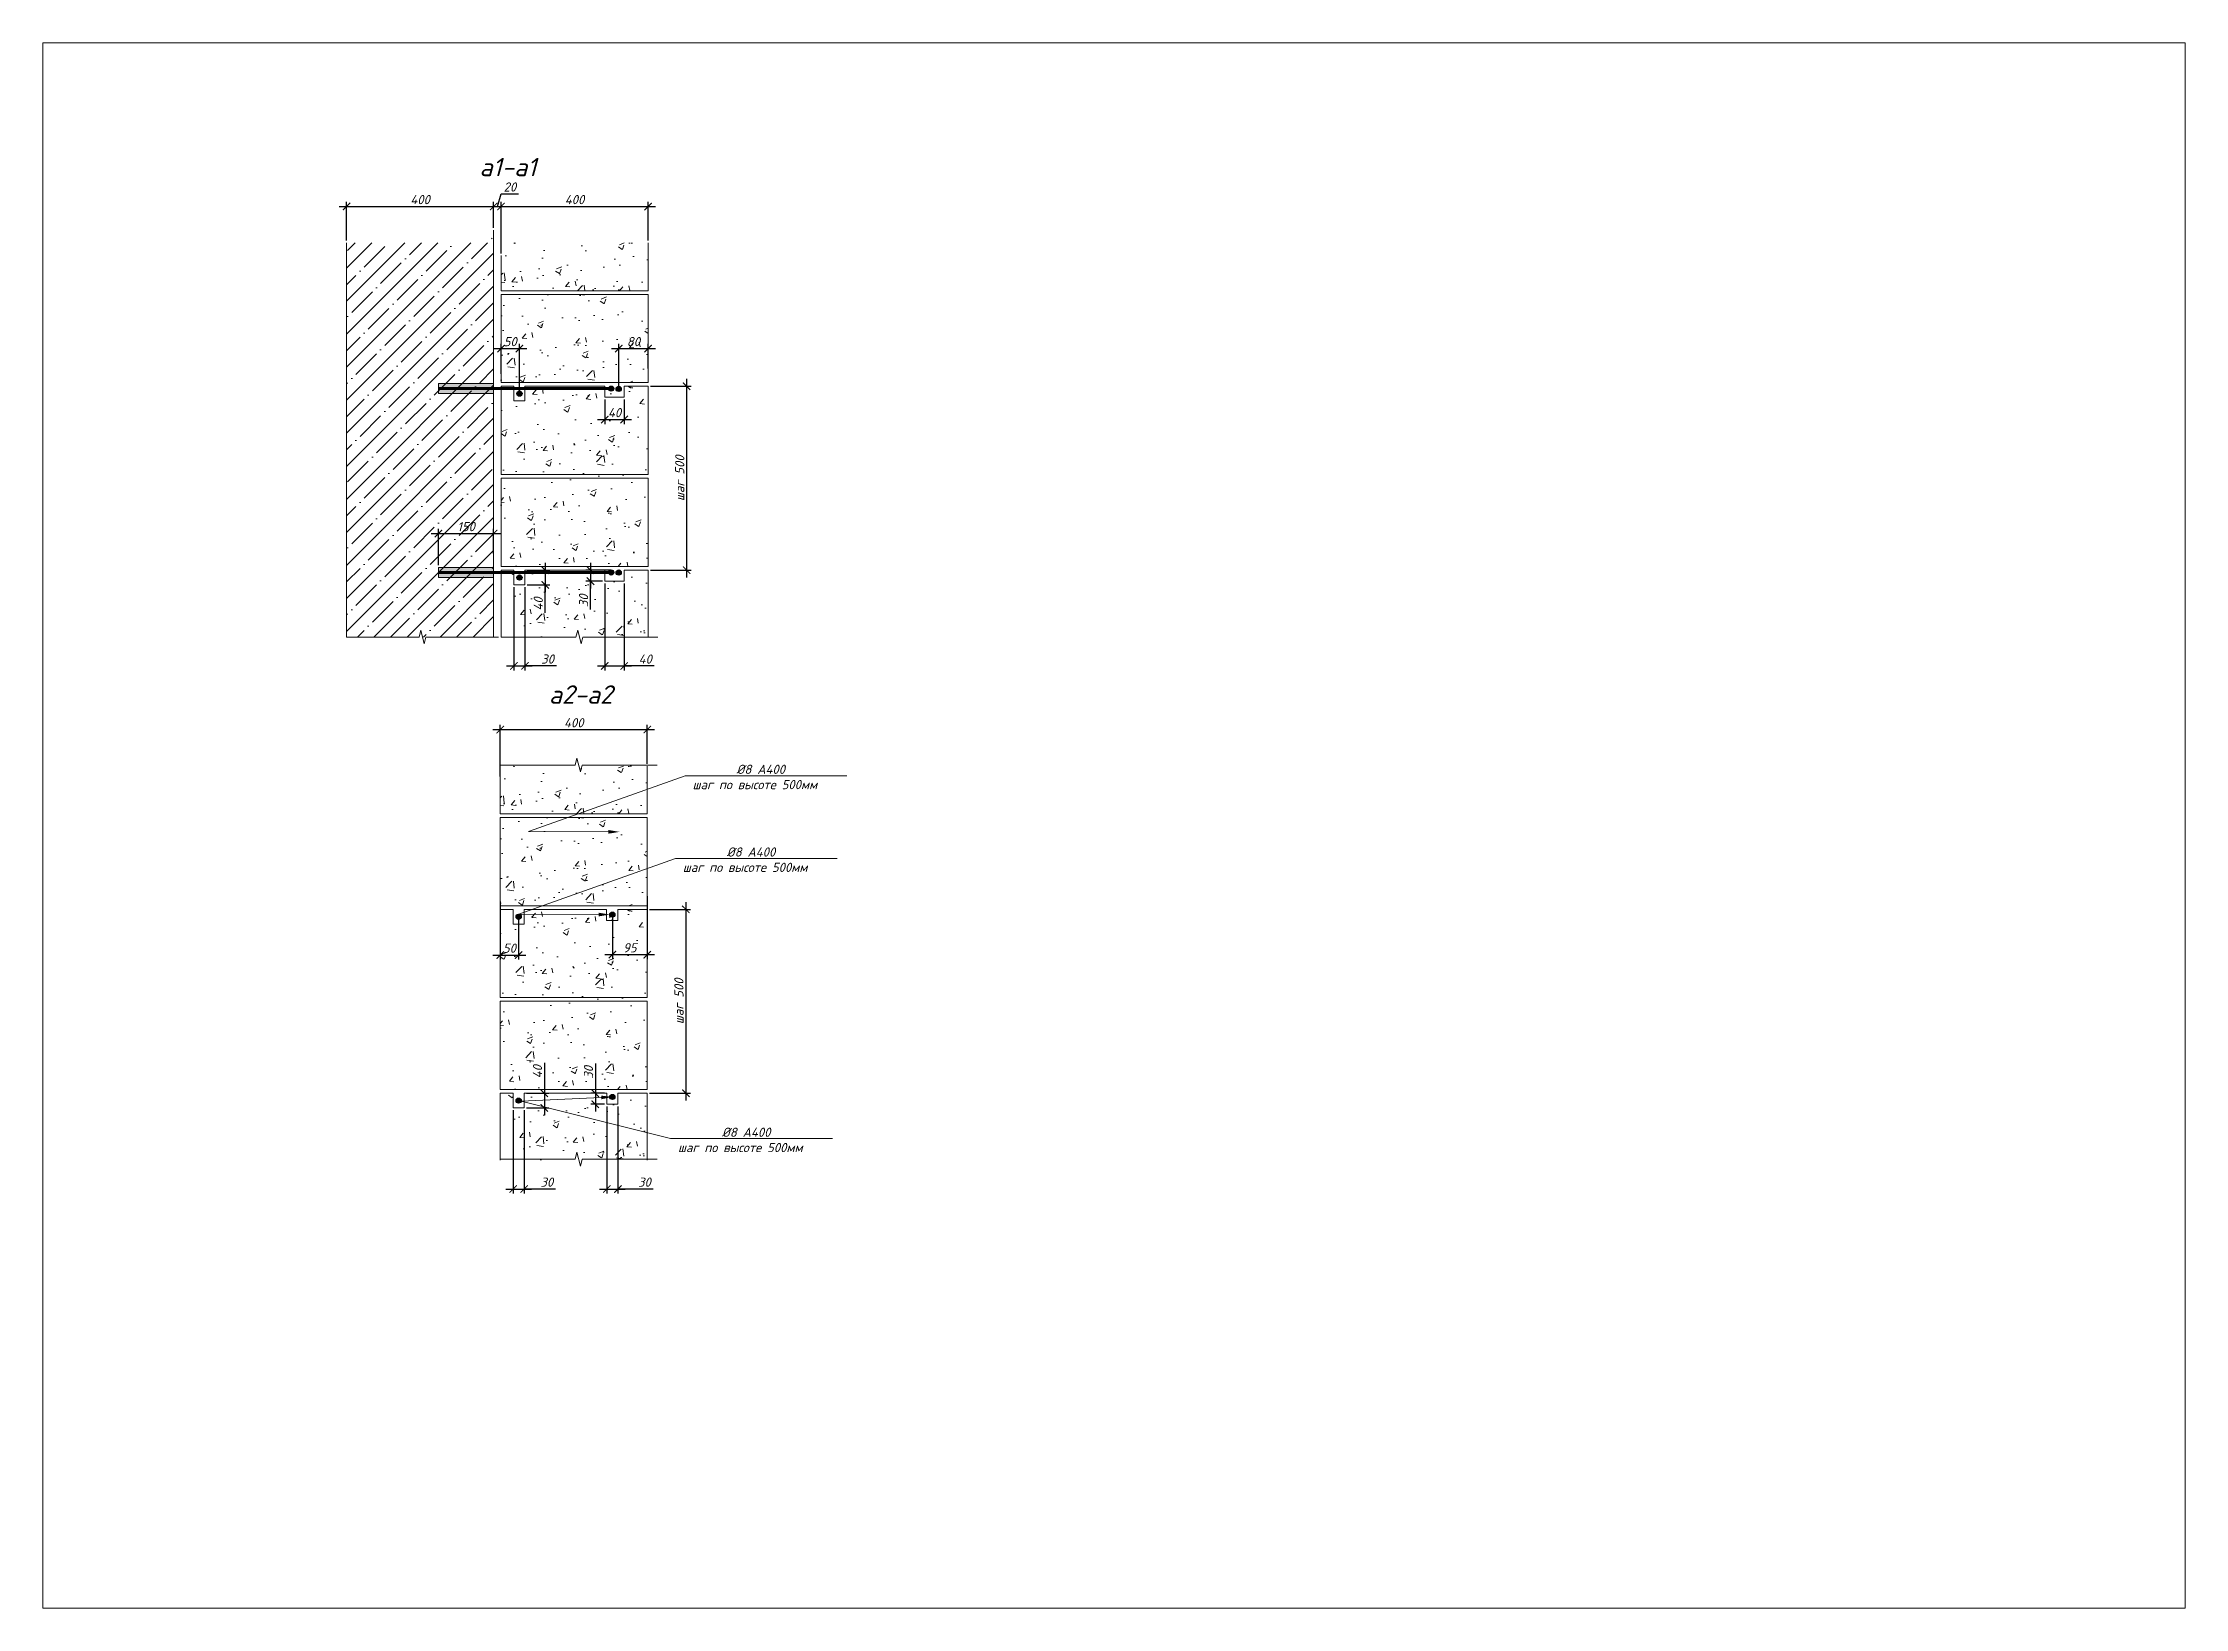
# Model space of a CAD drawing. Header units: millimetres. Extents: x -69292 to 68568, y 17750 to 120236.
# Drawn here: x 14112 to 19937, y 18648 to 22905 of the extents above; entities that cross this region are included whole.
import ezdxf
from ezdxf import colors
from ezdxf.entities.mleader import LeaderData, LeaderLine
from ezdxf.math import Vec2, Vec3

# ---------------------------------------------------------------- set-up
doc = ezdxf.new("R2010")
doc.units = ezdxf.units.MM
doc.header["$PDMODE"] = 3
doc.linetypes.add('K5LT32768', pattern=[0])
doc.layers.get('0').update_dxf_attribs({"lineweight": 5})
doc.layers.get('Defpoints').update_dxf_attribs({"lineweight": 0})
doc.layers.add('#Выноски', color=7, linetype='Continuous', lineweight=15)
doc.layers.add('k_ Размеры', color=7, linetype='Continuous', lineweight=15)
doc.layers.add('razmeru', color=7, linetype='Continuous', lineweight=13, true_color=0x000000)
doc.layers.add('тонкая', color=7, linetype='Continuous', lineweight=15, true_color=0x000000)
doc.layers.add('Системный слой', color=7, linetype='Continuous')
doc.styles.add('GOST 2.304', font='isocpeui.ttf')
doc.styles.add('STEP PR', font='isocpeui.ttf')
doc.dimstyles.new('SPDS', dxfattribs={"dimscale": 10, "dimtxt": 2.5, "dimasz": 2, "dimexe": 1.25, "dimexo": 0.625, "dimtad": 1, "dimdec": 0, "dimrnd": 0.001, "dimtxsty": 'STEP PR', "dimblk": 'ARCHTICK', "dimcen": 2.5, "dimdle": 2, "dimclrd": 256, "dimclre": 256, "dimclrt": 7, "dimadec": 0, "dimazin": 2, "dimtfac": 0.75, "dimtdec": 0, "dimtmove": 1, "dimatfit": 3, "dimfxl": 1, "dimtolj": 1, "dimarcsym": 1})

msp = doc.modelspace()

# ---------------------------------------------------------------- texts
at = {"layer": 'razmeru', "lineweight": 40, "ltscale": 25, "char_height": 50, "width": 1199.999, "attachment_point": 5, "style": 'GOST 2.304'}
for s, insert in [('а1-а1', (15376.2, 22566.9)), ('а2-а2', (15574.1, 21132.6))]:
    msp.add_mtext(s, dxfattribs=dict(at, insert=insert))

# ---------------------------------------------------------------- blocks, each defined once
blk = doc.blocks.new('A$C7E2A33D1')
at = {"layer": 'Системный слой'}
h = blk.add_hatch(color=1, dxfattribs=at)
edge = h.paths.add_edge_path()
edge.add_line((0, 70), (35, 61))
edge.add_line((35, 61), (60, 36))
edge.add_line((60, 36), (70, 1))
edge.add_line((70, 1), (61, -34))
edge.add_line((61, -34), (37, -60))
edge.add_line((37, -60), (2, -70))
edge.add_line((2, -70), (-33, -62))
edge.add_line((-33, -62), (-59, -38))
edge.add_line((-59, -38), (-70, -4))
edge.add_line((-70, -4), (-63, 31))
edge.add_line((-63, 31), (-39, 58))
edge.add_line((-39, 58), (-5, 70))
edge.add_line((-5, 70), (0, 70))
at = {"layer": 'Системный слой', "color": 1, "linetype": 'K5LT32768'}
blk.add_circle((0, 0), 70, dxfattribs=at)
at = {"layer": 'тонкая', "ltscale": 0.1}
for p, q in [((-70, 0), (70, 0)), ((0, 70), (0, -70))]:
    blk.add_line(p, q, dxfattribs=at)
blk = doc.blocks.new('_ArchTick')
at = {"color": 0, "linetype": 'ByBlock', "const_width": 0.15}
blk.add_lwpolyline([(-0.5, -0.5), (0.5, 0.5)], dxfattribs=at)
blk = doc.blocks.new('*D433')
at = {"layer": 'Defpoints', "color": 0, "transparency": 16777216}
for p in [(15757.4, 21970.7), (15757.4, 21470.7), (15862.1, 21470.7)]:
    blk.add_point(p, dxfattribs=at)
at = {"layer": 'k_ Размеры', "lineweight": -2, "transparency": 16777216}
for p, q in [((15763.6, 21970.7), (15874.6, 21970.7)), ((15862.1, 21990.7), (15862.1, 21450.7)), ((15763.6, 21470.7), (15874.6, 21470.7))]:
    blk.add_line(p, q, dxfattribs=at)
at = {"layer": 'k_ Размеры', "lineweight": -2, "transparency": 16777216, "xscale": 20, "yscale": 20, "zscale": 20}
for p, rotation in [((15862.1, 21970.7), 90), ((15862.1, 21470.7), 270)]:
    blk.add_blockref('_ArchTick', p, dxfattribs=dict(at, rotation=rotation))
at = {"layer": 'k_ Размеры', "color": 7, "transparency": 16777216, "insert": (15843.4, 21720.7), "char_height": 25, "attachment_point": 5, "rotation": 90, "style": 'STEP PR'}
blk.add_mtext('\\A1;шаг 500', dxfattribs=at)
blk = doc.blocks.new('*D417')
at = {"layer": 'Defpoints', "color": 0, "transparency": 16777216}
for p in [(15392.5, 21430.7), (15422.5, 21430.7), (15422.5, 21210.3)]:
    blk.add_point(p, dxfattribs=at)
at = {"layer": 'k_ Размеры', "lineweight": -2, "transparency": 16777216}
for p, q in [((15392.5, 21424.5), (15392.5, 21197.8)), ((15422.5, 21424.5), (15422.5, 21197.8)), ((15372.5, 21210.3), (15442.5, 21210.3)), ((15507.9, 21210.3), (15422.5, 21210.3))]:
    blk.add_line(p, q, dxfattribs=at)
at = {"layer": 'k_ Размеры', "lineweight": -2, "transparency": 16777216, "xscale": 20, "yscale": 20, "zscale": 20, "rotation": 180}
blk.add_blockref('_ArchTick', (15392.5, 21210.3), dxfattribs=at)
at = {"layer": 'k_ Размеры', "lineweight": -2, "transparency": 16777216, "xscale": 20, "yscale": 20, "zscale": 20}
blk.add_blockref('_ArchTick', (15422.5, 21210.3), dxfattribs=at)
at = {"layer": 'k_ Размеры', "color": 7, "transparency": 16777216, "insert": (15484.1, 21229), "char_height": 25, "attachment_point": 5, "style": 'STEP PR'}
blk.add_mtext('\\A1;30', dxfattribs=at)
blk = doc.blocks.new('*D434')
at = {"layer": 'Defpoints', "color": 0, "transparency": 16777216}
for p in [(15639.5, 21440.7), (15692.4, 21440.7), (15692.4, 21210.3)]:
    blk.add_point(p, dxfattribs=at)
at = {"layer": 'k_ Размеры', "lineweight": -2, "transparency": 16777216}
for p, q in [((15639.5, 21434.5), (15639.5, 21197.8)), ((15692.4, 21434.5), (15692.4, 21197.8)), ((15619.5, 21210.3), (15712.4, 21210.3)), ((15773.9, 21210.3), (15692.4, 21210.3))]:
    blk.add_line(p, q, dxfattribs=at)
at = {"layer": 'k_ Размеры', "lineweight": -2, "transparency": 16777216, "xscale": 20, "yscale": 20, "zscale": 20, "rotation": 180}
blk.add_blockref('_ArchTick', (15639.5, 21210.3), dxfattribs=at)
at = {"layer": 'k_ Размеры', "lineweight": -2, "transparency": 16777216, "xscale": 20, "yscale": 20, "zscale": 20}
blk.add_blockref('_ArchTick', (15692.4, 21210.3), dxfattribs=at)
at = {"layer": 'k_ Размеры', "color": 7, "transparency": 16777216, "insert": (15749.5, 21229), "char_height": 25, "attachment_point": 5, "style": 'STEP PR'}
blk.add_mtext('\\A1;40', dxfattribs=at)
blk = doc.blocks.new('*D435')
at = {"layer": 'Defpoints', "color": 0, "transparency": 16777216}
for p in [(15600.7, 21440.7), (15639.5, 21440.7), (15662.4, 21470.7)]:
    blk.add_point(p, dxfattribs=at)
at = {"layer": 'k_ Размеры', "lineweight": -2, "transparency": 16777216}
for p, q in [((15656.1, 21470.7), (15588.2, 21470.7)), ((15633.3, 21440.7), (15588.2, 21440.7)), ((15600.7, 21490.7), (15600.7, 21420.7)), ((15600.7, 21363.6), (15600.7, 21440.7))]:
    blk.add_line(p, q, dxfattribs=at)
at = {"layer": 'k_ Размеры', "lineweight": -2, "transparency": 16777216, "xscale": 20, "yscale": 20, "zscale": 20}
for p, rotation in [((15600.7, 21470.7), 90), ((15600.7, 21440.7), 270)]:
    blk.add_blockref('_ArchTick', p, dxfattribs=dict(at, rotation=rotation))
at = {"layer": 'k_ Размеры', "color": 7, "transparency": 16777216, "insert": (15581.9, 21387.3), "char_height": 25, "attachment_point": 5, "rotation": 90, "style": 'STEP PR'}
blk.add_mtext('\\A1;30', dxfattribs=at)
blk = doc.blocks.new('*D418')
at = {"layer": 'Defpoints', "color": 0, "transparency": 16777216}
for p in [(15422.5, 21470.7), (15422.5, 21430.7), (15477.5, 21430.7)]:
    blk.add_point(p, dxfattribs=at)
at = {"layer": 'k_ Размеры', "lineweight": -2, "transparency": 16777216}
for p, q in [((15428.8, 21470.7), (15490, 21470.7)), ((15477.5, 21490.7), (15477.5, 21410.7)), ((15428.8, 21430.7), (15490, 21430.7)), ((15477.5, 21354.5), (15477.5, 21430.7))]:
    blk.add_line(p, q, dxfattribs=at)
at = {"layer": 'k_ Размеры', "lineweight": -2, "transparency": 16777216, "xscale": 20, "yscale": 20, "zscale": 20}
for p, rotation in [((15477.5, 21470.7), 90), ((15477.5, 21430.7), 270)]:
    blk.add_blockref('_ArchTick', p, dxfattribs=dict(at, rotation=rotation))
at = {"layer": 'k_ Размеры', "color": 7, "transparency": 16777216, "insert": (15458.7, 21378.8), "char_height": 25, "attachment_point": 5, "rotation": 90, "style": 'STEP PR'}
blk.add_mtext('\\A1;40', dxfattribs=at)
blk = doc.blocks.new('*D419')
at = {"layer": 'Defpoints', "color": 0, "transparency": 16777216}
for p in [(15407.5, 22073.4), (15357.5, 21998.1), (15407.5, 21950.7)]:
    blk.add_point(p, dxfattribs=at)
at = {"layer": 'k_ Размеры', "lineweight": -2, "transparency": 16777216}
for p, q in [((15357.5, 22004.3), (15357.5, 22085.9)), ((15407.5, 21957), (15407.5, 22085.9)), ((15337.5, 22073.4), (15427.5, 22073.4))]:
    blk.add_line(p, q, dxfattribs=at)
at = {"layer": 'k_ Размеры', "lineweight": -2, "transparency": 16777216, "xscale": 20, "yscale": 20, "zscale": 20, "rotation": 180}
blk.add_blockref('_ArchTick', (15357.5, 22073.4), dxfattribs=at)
at = {"layer": 'k_ Размеры', "lineweight": -2, "transparency": 16777216, "xscale": 20, "yscale": 20, "zscale": 20}
blk.add_blockref('_ArchTick', (15407.5, 22073.4), dxfattribs=at)
at = {"layer": 'k_ Размеры', "color": 7, "transparency": 16777216, "insert": (15382.5, 22092.2), "char_height": 25, "attachment_point": 5, "style": 'STEP PR'}
blk.add_mtext('\\A1;50', dxfattribs=at)
blk = doc.blocks.new('*D420')
at = {"layer": 'Defpoints', "color": 0, "transparency": 16777216}
for p in [(15757.4, 22073.4), (15677.4, 21960.7), (15757.4, 22013.2)]:
    blk.add_point(p, dxfattribs=at)
at = {"layer": 'k_ Размеры', "lineweight": -2, "transparency": 16777216}
for p, q in [((15677.4, 21967), (15677.4, 22085.9)), ((15757.4, 22019.5), (15757.4, 22085.9)), ((15657.4, 22073.4), (15777.4, 22073.4))]:
    blk.add_line(p, q, dxfattribs=at)
at = {"layer": 'k_ Размеры', "lineweight": -2, "transparency": 16777216, "xscale": 20, "yscale": 20, "zscale": 20, "rotation": 180}
blk.add_blockref('_ArchTick', (15677.4, 22073.4), dxfattribs=at)
at = {"layer": 'k_ Размеры', "lineweight": -2, "transparency": 16777216, "xscale": 20, "yscale": 20, "zscale": 20}
blk.add_blockref('_ArchTick', (15757.4, 22073.4), dxfattribs=at)
at = {"layer": 'k_ Размеры', "color": 7, "transparency": 16777216, "insert": (15717.4, 22092.2), "char_height": 25, "attachment_point": 5, "style": 'STEP PR'}
blk.add_mtext('\\A1;80', dxfattribs=at)
blk = doc.blocks.new('*D421')
at = {"layer": 'Defpoints', "color": 0, "transparency": 16777216}
for p in [(15337.4, 22459.6), (15337.4, 22395.5), (14937.4, 22360.5)]:
    blk.add_point(p, dxfattribs=at)
at = {"layer": 'k_ Размеры', "lineweight": -2, "transparency": 16777216}
for p, q in [((14917.4, 22459.6), (15357.4, 22459.6)), ((14937.4, 22366.7), (14937.4, 22472.1)), ((15337.4, 22401.7), (15337.4, 22472.1))]:
    blk.add_line(p, q, dxfattribs=at)
at = {"layer": 'k_ Размеры', "lineweight": -2, "transparency": 16777216, "xscale": 20, "yscale": 20, "zscale": 20, "rotation": 180}
blk.add_blockref('_ArchTick', (14937.4, 22459.6), dxfattribs=at)
at = {"layer": 'k_ Размеры', "lineweight": -2, "transparency": 16777216, "xscale": 20, "yscale": 20, "zscale": 20}
blk.add_blockref('_ArchTick', (15337.4, 22459.6), dxfattribs=at)
at = {"layer": 'k_ Размеры', "color": 7, "transparency": 16777216, "insert": (15137.4, 22478.3), "char_height": 25, "attachment_point": 5, "style": 'STEP PR'}
blk.add_mtext('\\A1;400', dxfattribs=at)
blk = doc.blocks.new('*D422')
at = {"layer": 'Defpoints', "color": 0, "transparency": 16777216}
for p in [(15357.5, 22459.6), (15337.4, 22395.5), (15357.5, 22326)]:
    blk.add_point(p, dxfattribs=at)
at = {"layer": 'k_ Размеры', "lineweight": -2, "transparency": 16777216}
for p, q in [((15347.4, 22459.6), (15357.8, 22494)), ((15357.8, 22494), (15405.2, 22494)), ((15317.4, 22459.6), (15377.5, 22459.6)), ((15337.4, 22401.7), (15337.4, 22472.1)), ((15357.5, 22332.2), (15357.5, 22472.1))]:
    blk.add_line(p, q, dxfattribs=at)
at = {"layer": 'k_ Размеры', "lineweight": -2, "transparency": 16777216, "xscale": 20, "yscale": 20, "zscale": 20, "rotation": 180}
blk.add_blockref('_ArchTick', (15337.4, 22459.6), dxfattribs=at)
at = {"layer": 'k_ Размеры', "lineweight": -2, "transparency": 16777216, "xscale": 20, "yscale": 20, "zscale": 20}
blk.add_blockref('_ArchTick', (15357.5, 22459.6), dxfattribs=at)
at = {"layer": 'k_ Размеры', "color": 7, "transparency": 16777216, "insert": (15381.5, 22512.7), "char_height": 25, "attachment_point": 5, "style": 'STEP PR'}
blk.add_mtext('\\A1;20', dxfattribs=at)
blk = doc.blocks.new('*D423')
at = {"layer": 'Defpoints', "color": 0, "transparency": 16777216}
for p in [(15757.4, 22459.6), (15357.5, 22326), (15757.4, 22360.5)]:
    blk.add_point(p, dxfattribs=at)
at = {"layer": 'k_ Размеры', "lineweight": -2, "transparency": 16777216}
for p, q in [((15337.5, 22459.6), (15777.4, 22459.6)), ((15357.5, 22332.2), (15357.5, 22472.1)), ((15757.4, 22366.7), (15757.4, 22472.1))]:
    blk.add_line(p, q, dxfattribs=at)
at = {"layer": 'k_ Размеры', "lineweight": -2, "transparency": 16777216, "xscale": 20, "yscale": 20, "zscale": 20, "rotation": 180}
blk.add_blockref('_ArchTick', (15357.5, 22459.6), dxfattribs=at)
at = {"layer": 'k_ Размеры', "lineweight": -2, "transparency": 16777216, "xscale": 20, "yscale": 20, "zscale": 20}
blk.add_blockref('_ArchTick', (15757.4, 22459.6), dxfattribs=at)
at = {"layer": 'k_ Размеры', "color": 7, "transparency": 16777216, "insert": (15557.4, 22478.3), "char_height": 25, "attachment_point": 5, "style": 'STEP PR'}
blk.add_mtext('\\A1;400', dxfattribs=at)
blk = doc.blocks.new('*D438')
at = {"layer": 'Defpoints', "color": 0, "transparency": 16777216}
for p in [(15639.5, 21940.7), (15692.4, 21940.7), (15692.4, 21880.3)]:
    blk.add_point(p, dxfattribs=at)
at = {"layer": 'k_ Размеры', "lineweight": -2, "transparency": 16777216}
for p, q in [((15639.5, 21934.5), (15639.5, 21867.8)), ((15692.4, 21934.5), (15692.4, 21867.8)), ((15619.5, 21880.3), (15712.4, 21880.3))]:
    blk.add_line(p, q, dxfattribs=at)
at = {"layer": 'k_ Размеры', "lineweight": -2, "transparency": 16777216, "xscale": 20, "yscale": 20, "zscale": 20, "rotation": 180}
blk.add_blockref('_ArchTick', (15639.5, 21880.3), dxfattribs=at)
at = {"layer": 'k_ Размеры', "lineweight": -2, "transparency": 16777216, "xscale": 20, "yscale": 20, "zscale": 20}
blk.add_blockref('_ArchTick', (15692.4, 21880.3), dxfattribs=at)
at = {"layer": 'k_ Размеры', "color": 7, "transparency": 16777216, "insert": (15666, 21899.1), "char_height": 25, "attachment_point": 5, "style": 'STEP PR'}
blk.add_mtext('\\A1;40', dxfattribs=at)
blk = doc.blocks.new('*D439')
at = {"layer": 'Defpoints', "color": 0, "transparency": 16777216}
for p in [(15755.1, 20548.3), (15755.1, 20048.3), (15859.9, 20048.3)]:
    blk.add_point(p, dxfattribs=at)
at = {"layer": 'k_ Размеры', "lineweight": -2, "transparency": 16777216}
for p, q in [((15859.9, 20568.3), (15859.9, 20028.3)), ((15761.4, 20548.3), (15872.4, 20548.3)), ((15761.4, 20048.3), (15872.4, 20048.3))]:
    blk.add_line(p, q, dxfattribs=at)
at = {"layer": 'k_ Размеры', "lineweight": -2, "transparency": 16777216, "xscale": 20, "yscale": 20, "zscale": 20}
for p, rotation in [((15859.9, 20548.3), 90), ((15859.9, 20048.3), 270)]:
    blk.add_blockref('_ArchTick', p, dxfattribs=dict(at, rotation=rotation))
at = {"layer": 'k_ Размеры', "color": 7, "transparency": 16777216, "insert": (15841.1, 20298.3), "char_height": 25, "attachment_point": 5, "rotation": 90, "style": 'STEP PR'}
blk.add_mtext('\\A1;шаг 500', dxfattribs=at)
blk = doc.blocks.new('*D426')
at = {"layer": 'Defpoints', "color": 0, "transparency": 16777216}
for p in [(15390.3, 20008.3), (15420.3, 20008.3), (15420.3, 19787.8)]:
    blk.add_point(p, dxfattribs=at)
at = {"layer": 'k_ Размеры', "lineweight": -2, "transparency": 16777216}
for p, q in [((15390.3, 20002.1), (15390.3, 19775.3)), ((15420.3, 20002.1), (15420.3, 19775.3)), ((15370.3, 19787.8), (15440.3, 19787.8)), ((15505.6, 19787.8), (15420.3, 19787.8))]:
    blk.add_line(p, q, dxfattribs=at)
at = {"layer": 'k_ Размеры', "lineweight": -2, "transparency": 16777216, "xscale": 20, "yscale": 20, "zscale": 20, "rotation": 180}
blk.add_blockref('_ArchTick', (15390.3, 19787.8), dxfattribs=at)
at = {"layer": 'k_ Размеры', "lineweight": -2, "transparency": 16777216, "xscale": 20, "yscale": 20, "zscale": 20}
blk.add_blockref('_ArchTick', (15420.3, 19787.8), dxfattribs=at)
at = {"layer": 'k_ Размеры', "color": 7, "transparency": 16777216, "insert": (15481.9, 19806.6), "char_height": 25, "attachment_point": 5, "style": 'STEP PR'}
blk.add_mtext('\\A1;30', dxfattribs=at)
blk = doc.blocks.new('*D427')
at = {"layer": 'Defpoints', "color": 0, "transparency": 16777216}
for p in [(15645.1, 20018.3), (15675.1, 20018.3), (15675.1, 19787.8)]:
    blk.add_point(p, dxfattribs=at)
at = {"layer": 'k_ Размеры', "lineweight": -2, "transparency": 16777216}
for p, q in [((15645.1, 20012.1), (15645.1, 19775.3)), ((15675.1, 20012.1), (15675.1, 19775.3)), ((15625.1, 19787.8), (15695.1, 19787.8)), ((15771, 19787.8), (15675.1, 19787.8))]:
    blk.add_line(p, q, dxfattribs=at)
at = {"layer": 'k_ Размеры', "lineweight": -2, "transparency": 16777216, "xscale": 20, "yscale": 20, "zscale": 20, "rotation": 180}
blk.add_blockref('_ArchTick', (15645.1, 19787.8), dxfattribs=at)
at = {"layer": 'k_ Размеры', "lineweight": -2, "transparency": 16777216, "xscale": 20, "yscale": 20, "zscale": 20}
blk.add_blockref('_ArchTick', (15675.1, 19787.8), dxfattribs=at)
at = {"layer": 'k_ Размеры', "color": 7, "transparency": 16777216, "insert": (15747.3, 19806.6), "char_height": 25, "attachment_point": 5, "style": 'STEP PR'}
blk.add_mtext('\\A1;30', dxfattribs=at)
blk = doc.blocks.new('*D440')
at = {"layer": 'Defpoints', "color": 0, "transparency": 16777216}
for p in [(15645.1, 20048.3), (15613.9, 20018.3), (15645.1, 20018.3)]:
    blk.add_point(p, dxfattribs=at)
at = {"layer": 'k_ Размеры', "lineweight": -2, "transparency": 16777216}
for p, q in [((15613.9, 20128.8), (15613.9, 20048.3)), ((15638.9, 20048.3), (15601.4, 20048.3)), ((15613.9, 20068.3), (15613.9, 19998.3)), ((15638.9, 20018.3), (15601.4, 20018.3))]:
    blk.add_line(p, q, dxfattribs=at)
at = {"layer": 'k_ Размеры', "lineweight": -2, "transparency": 16777216, "xscale": 20, "yscale": 20, "zscale": 20}
for p, rotation in [((15613.9, 20048.3), 90), ((15613.9, 20018.3), 270)]:
    blk.add_blockref('_ArchTick', p, dxfattribs=dict(at, rotation=rotation))
at = {"layer": 'k_ Размеры', "color": 7, "transparency": 16777216, "insert": (15595.2, 20105.1), "char_height": 25, "attachment_point": 5, "rotation": 90, "style": 'STEP PR'}
blk.add_mtext('\\A1;30', dxfattribs=at)
blk = doc.blocks.new('*D428')
at = {"layer": 'Defpoints', "color": 0, "transparency": 16777216}
for p in [(15420.3, 20048.3), (15420.3, 20008.3), (15475.2, 20008.3)]:
    blk.add_point(p, dxfattribs=at)
at = {"layer": 'k_ Размеры', "lineweight": -2, "transparency": 16777216}
for p, q in [((15475.2, 20131.2), (15475.2, 20048.3)), ((15426.5, 20048.3), (15487.7, 20048.3)), ((15475.2, 20068.3), (15475.2, 19988.3)), ((15426.5, 20008.3), (15487.7, 20008.3))]:
    blk.add_line(p, q, dxfattribs=at)
at = {"layer": 'k_ Размеры', "lineweight": -2, "transparency": 16777216, "xscale": 20, "yscale": 20, "zscale": 20}
for p, rotation in [((15475.2, 20048.3), 90), ((15475.2, 20008.3), 270)]:
    blk.add_blockref('_ArchTick', p, dxfattribs=dict(at, rotation=rotation))
at = {"layer": 'k_ Размеры', "color": 7, "transparency": 16777216, "insert": (15456.5, 20106.8), "char_height": 25, "attachment_point": 5, "rotation": 90, "style": 'STEP PR'}
blk.add_mtext('\\A1;40', dxfattribs=at)
blk = doc.blocks.new('*D429')
at = {"layer": 'Defpoints', "color": 0, "transparency": 16777216}
for p in [(15355.3, 20575.6), (15405.3, 20528.3), (15405.3, 20424.1)]:
    blk.add_point(p, dxfattribs=at)
at = {"layer": 'k_ Размеры', "lineweight": -2, "transparency": 16777216}
for p, q in [((15355.3, 20569.4), (15355.3, 20411.6)), ((15405.3, 20522.1), (15405.3, 20411.6)), ((15335.3, 20424.1), (15425.3, 20424.1))]:
    blk.add_line(p, q, dxfattribs=at)
at = {"layer": 'k_ Размеры', "lineweight": -2, "transparency": 16777216, "xscale": 20, "yscale": 20, "zscale": 20, "rotation": 180}
blk.add_blockref('_ArchTick', (15355.3, 20424.1), dxfattribs=at)
at = {"layer": 'k_ Размеры', "lineweight": -2, "transparency": 16777216, "xscale": 20, "yscale": 20, "zscale": 20}
blk.add_blockref('_ArchTick', (15405.3, 20424.1), dxfattribs=at)
at = {"layer": 'k_ Размеры', "color": 7, "transparency": 16777216, "insert": (15380.3, 20442.8), "char_height": 25, "attachment_point": 5, "style": 'STEP PR'}
blk.add_mtext('\\A1;50', dxfattribs=at)
blk = doc.blocks.new('*D430')
at = {"layer": 'Defpoints', "color": 0, "transparency": 16777216}
for p in [(15755.1, 20590.8), (15660.1, 20538.3), (15755.1, 20425.2)]:
    blk.add_point(p, dxfattribs=at)
at = {"layer": 'k_ Размеры', "lineweight": -2, "transparency": 16777216}
for p, q in [((15755.1, 20584.6), (15755.1, 20412.7)), ((15660.1, 20532.1), (15660.1, 20412.7)), ((15640.1, 20425.2), (15775.1, 20425.2))]:
    blk.add_line(p, q, dxfattribs=at)
at = {"layer": 'k_ Размеры', "lineweight": -2, "transparency": 16777216, "xscale": 20, "yscale": 20, "zscale": 20, "rotation": 180}
blk.add_blockref('_ArchTick', (15660.1, 20425.2), dxfattribs=at)
at = {"layer": 'k_ Размеры', "lineweight": -2, "transparency": 16777216, "xscale": 20, "yscale": 20, "zscale": 20}
blk.add_blockref('_ArchTick', (15755.1, 20425.2), dxfattribs=at)
at = {"layer": 'k_ Размеры', "color": 7, "transparency": 16777216, "insert": (15707.6, 20443.9), "char_height": 25, "attachment_point": 5, "style": 'STEP PR'}
blk.add_mtext('\\A1;95', dxfattribs=at)
blk = doc.blocks.new('*D431')
at = {"layer": 'Defpoints', "color": 0, "transparency": 16777216}
for p in [(15755.1, 21037.2), (15755.1, 20938.1), (15355.3, 20903.5)]:
    blk.add_point(p, dxfattribs=at)
at = {"layer": 'k_ Размеры', "lineweight": -2, "transparency": 16777216}
for p, q in [((15335.3, 21037.2), (15775.1, 21037.2)), ((15355.3, 20909.8), (15355.3, 21049.7)), ((15755.1, 20944.3), (15755.1, 21049.7))]:
    blk.add_line(p, q, dxfattribs=at)
at = {"layer": 'k_ Размеры', "lineweight": -2, "transparency": 16777216, "xscale": 20, "yscale": 20, "zscale": 20, "rotation": 180}
blk.add_blockref('_ArchTick', (15355.3, 21037.2), dxfattribs=at)
at = {"layer": 'k_ Размеры', "lineweight": -2, "transparency": 16777216, "xscale": 20, "yscale": 20, "zscale": 20}
blk.add_blockref('_ArchTick', (15755.1, 21037.2), dxfattribs=at)
at = {"layer": 'k_ Размеры', "color": 7, "transparency": 16777216, "insert": (15555.2, 21055.9), "char_height": 25, "attachment_point": 5, "style": 'STEP PR'}
blk.add_mtext('\\A1;400', dxfattribs=at)
blk = doc.blocks.new('*D432')
at = {"layer": 'Defpoints', "color": 0, "transparency": 16777216}
for p in [(15337.4, 21570.3), (15337.4, 21509.3), (15187.4, 21478)]:
    blk.add_point(p, dxfattribs=at)
at = {"layer": 'k_ Размеры', "lineweight": -2, "transparency": 16777216}
for p, q in [((15167.4, 21570.3), (15357.4, 21570.3)), ((15187.4, 21484.2), (15187.4, 21582.8)), ((15337.4, 21515.6), (15337.4, 21582.8))]:
    blk.add_line(p, q, dxfattribs=at)
at = {"layer": 'k_ Размеры', "lineweight": -2, "transparency": 16777216, "xscale": 20, "yscale": 20, "zscale": 20, "rotation": 180}
blk.add_blockref('_ArchTick', (15187.4, 21570.3), dxfattribs=at)
at = {"layer": 'k_ Размеры', "lineweight": -2, "transparency": 16777216, "xscale": 20, "yscale": 20, "zscale": 20}
blk.add_blockref('_ArchTick', (15337.4, 21570.3), dxfattribs=at)
at = {"layer": 'k_ Размеры', "color": 7, "transparency": 16777216, "insert": (15262.4, 21589), "char_height": 25, "attachment_point": 5, "style": 'STEP PR'}
blk.add_mtext('\\A1;150', dxfattribs=at)
blk = doc.blocks.new('*U443')
at = {"color": 0, "linetype": 'ByBlock', "lineweight": -2}
for p, q in [((13.15, 0), (13.46, 1.25)), ((13.46, 1.25), (14.08, -1.25)), ((13.15, 0), (0, 0)), ((14.08, -1.25), (14.4, 0)), ((27.54, 0), (14.4, 0))]:
    blk.add_line(p, q, dxfattribs=at)
blk = doc.blocks.new('*U192')
at = {"color": 0, "linetype": 'ByBlock', "lineweight": -2}
for p, q in [((13.58, 0), (13.9, 1.25)), ((13.9, 1.25), (14.52, -1.25)), ((13.58, 0), (0, 0)), ((14.52, -1.25), (14.83, 0)), ((28.42, 0), (14.83, 0))]:
    blk.add_line(p, q, dxfattribs=at)

# ---------------------------------------------------------------- dimensions: what is measured, and where the dimension line sits
at = {"layer": 'k_ Размеры'}
for base, p1, p2, picture, middle in [((15337.4, 22459.6), (14937.4, 22360.5), (15337.4, 22395.5), '*D421', (15137.4, 22478.3)), ((15357.5, 22459.6), (15337.4, 22395.5), (15357.5, 22326), '*D422', (15364, 22512.7)), ((15757.4, 22459.6), (15357.5, 22326), (15757.4, 22360.5), '*D423', (15557.4, 22478.3)), ((15407.5, 22073.4), (15357.5, 21998.1), (15407.5, 21950.7), '*D419', (15382.5, 22092.2)), ((15757.4, 22073.4), (15677.4, 21960.7), (15757.4, 22013.2), '*D420', (15717.4, 22092.2)), ((15337.4, 21570.3), (15187.4, 21478), (15337.4, 21509.3), '*D432', (15262.4, 21589)), ((15755.1, 21037.2), (15355.3, 20903.5), (15755.1, 20938.1), '*D431', (15555.2, 21055.9)), ((15405.3, 20424.1), (15355.3, 20575.6), (15405.3, 20528.3), '*D429', (15380.3, 20442.8)), ((15755.1, 20425.2), (15660.1, 20538.3), (15755.1, 20590.8), '*D430', (15707.6, 20443.9))]:
    dim = msp.add_linear_dim(base=base, p1=p1, p2=p2, dimstyle='SPDS', dxfattribs=at)
    dim.commit()
    dim.dimension.update_dxf_attribs({"geometry": picture, "text_midpoint": middle})
for base, p1, p2, picture, middle in [((15862.1, 21470.7), (15757.4, 21970.7), (15757.4, 21470.7), '*D433', (15843.4, 21720.7)), ((15859.9, 20048.3), (15755.1, 20548.3), (15755.1, 20048.3), '*D439', (15841.1, 20298.3))]:
    dim = msp.add_linear_dim(base=base, p1=p1, p2=p2, angle=90, text='шаг 500', dimstyle='SPDS', dxfattribs=at)
    dim.commit()
    dim.dimension.update_dxf_attribs({"geometry": picture, "text_midpoint": middle})
dim = msp.add_linear_dim(base=(15692.4, 21880.3), p1=(15639.5, 21940.7), p2=(15692.4, 21940.7), text='40', dimstyle='SPDS', dxfattribs=at)
dim.commit()
dim.dimension.update_dxf_attribs({"geometry": '*D438', "text_midpoint": (15666, 21899.1)})
for base, p1, p2, picture, middle in [((15477.5, 21430.7), (15422.5, 21470.7), (15422.5, 21430.7), '*D418', (15494.4, 21378.8)), ((15600.7, 21440.7), (15662.4, 21470.7), (15639.5, 21440.7), '*D435', (15604, 21387.3)), ((15475.2, 20008.3), (15420.3, 20048.3), (15420.3, 20008.3), '*D428', (15486.4, 20106.8)), ((15613.9, 20018.3), (15645.1, 20048.3), (15645.1, 20018.3), '*D440', (15620.6, 20105.1))]:
    dim = msp.add_linear_dim(base=base, p1=p1, p2=p2, angle=90, dimstyle='SPDS', dxfattribs=at)
    dim.commit()
    dim.dimension.update_dxf_attribs({"geometry": picture, "text_midpoint": middle, "dimtype": 160})
dim = msp.add_linear_dim(base=(15692.4, 21210.3), p1=(15639.5, 21440.7), p2=(15692.4, 21440.7), text='40', dimstyle='SPDS', dxfattribs=at)
dim.commit()
dim.dimension.update_dxf_attribs({"geometry": '*D434', "text_midpoint": (15749.5, 21198.6), "dimtype": 160})
for base, p1, p2, picture, middle in [((15422.5, 21210.3), (15392.5, 21430.7), (15422.5, 21430.7), '*D417', (15484.1, 21195.6)), ((15420.3, 19787.8), (15390.3, 20008.3), (15420.3, 20008.3), '*D426', (15481.9, 19773.1)), ((15675.1, 19787.8), (15645.1, 20018.3), (15675.1, 20018.3), '*D427', (15747.3, 19776.1))]:
    dim = msp.add_linear_dim(base=base, p1=p1, p2=p2, dimstyle='SPDS', dxfattribs=at)
    dim.commit()
    dim.dimension.update_dxf_attribs({"geometry": picture, "text_midpoint": middle, "dimtype": 160})

# ---------------------------------------------------------------- hatches: boundary and pattern name
at = {"layer": 'razmeru', "ltscale": 0.1}
h = msp.add_hatch(dxfattribs=at)
h.set_pattern_fill('ANSI35', color=250, scale=10)
h.set_pattern_definition([(45, (-1146319.066, -8288146.57), (-44.9012806, 44.9012806), []), (45, (-1146274.165, -8288146.57), (-44.9012806, 44.9012806), [79.375, -15.875, 0, -15.875])])
h.paths.add_polyline_path([(15337.4, 22395.5), (15328.6, 22360.5), (14937.4, 22360.5), (14937.4, 21288.8), (15328.6, 21288.8), (15337.4, 21323.8)])
h = msp.add_hatch(dxfattribs=at)
h.set_pattern_fill('AR-CONC', color=256, scale=0.8)
h.set_pattern_definition([(50, (-1146319.07, -8288146.57), (145.7477352, -12.7512684), [15.24, -167.64]), (355, (-1146319.07, -8288146.57), (-28.1947371, 152.8454762), [12.192, -134.1124673]), (100.4514447, (-1146306.92, -8288147.63), (117.5529977, 140.0942015), [12.952007, -142.4721957]), (46.1842, (-1146319.07, -8288105.93), (216.8632327, -33.6338623), [22.86, -251.46]), (96.6355576, (-1146301, -8288108.73), (189.923307, 197.9408997), [19.4280185, -213.7084865]), (351.1841512, (-1146319.07, -8288105.93), (189.923307, 197.9408997), [18.2879737, -201.1677855]), (21, (-1146298.75, -8288116.09), (121.291513, -81.8121585), [15.24, -167.64]), (326, (-1146298.75, -8288116.09), (49.4416227, 147.350373), [12.192, -134.112]), (71.451445, (-1146288.64, -8288122.91), (170.7331354, 65.538215), [12.952007, -142.47195]), (37.5, (-1146319.066, -8288146.57), (2.4708826, 67.6440311), [0, -132.4864, 0, -136.144, 0, -134.62]), (7.5, (-1146319.066, -8288146.57), (53.45573, 80.14445985), [0, -77.6224, 0, -129.4384, 0, -51.308]), (327.5, (-1146364.38, -8288146.57), (108.47247613, -4.5829952), [0, -50.8, 0, -158.496, 0, -210.312]), (317.5, (-1146384.7, -8288146.57), (118.5033451, 20.3411928), [0, -66.04, 0, -105.2576, 0, -149.352])])
h.paths.add_polyline_path([(15757.4, 21470.7), (15692.4, 21470.7), (15692.4, 21440.7), (15662.4, 21440.7), (15662.4, 21470.7), (15422.5, 21470.7), (15422.5, 21440.7), (15392.5, 21440.7), (15392.5, 21470.7), (15357.5, 21470.7), (15357.5, 21254.3), (15366.1, 21288.8), (15757.4, 21288.8)])
h.paths.add_polyline_path([(15392.5, 21970.7), (15357.5, 21970.7), (15357.5, 21480.7), (15757.4, 21480.7), (15757.4, 21970.7), (15692.4, 21970.7), (15692.4, 21940.7), (15662.4, 21940.7), (15662.4, 21970.7), (15422.5, 21970.7), (15422.5, 21940.7), (15392.5, 21940.7)])
h.paths.add_polyline_path([(15357.5, 22230.7), (15757.4, 22230.7), (15757.4, 22360.5), (15366.1, 22360.5), (15357.5, 22326)])
h.paths.add_polyline_path([(15757.4, 22220.7), (15357.5, 22220.7), (15357.5, 21980.7), (15757.4, 21980.7)])
at = {"layer": 'razmeru', "ltscale": 0.1, "true_color": 0xd9d9d9}
h = msp.add_hatch(color=254, dxfattribs=at)
h.dxf.hatch_style = 1
h.paths.add_polyline_path([(15187.4, 21964.6), (15187.4, 21950.8), (15287.4, 21950.8), (15287.4, 21964.6)])
h.paths.add_polyline_path([(15187.4, 21978), (15187.4, 21964.6), (15287.4, 21964.6), (15287.4, 21978)])
h.paths.add_polyline_path([(15287.4, 21978), (15287.4, 21964.6), (15337.4, 21964.6), (15337.4, 21978)])
h.paths.add_polyline_path([(15287.4, 21964.6), (15287.4, 21950.8), (15337.4, 21950.8), (15337.4, 21964.6)])
h = msp.add_hatch(color=254, dxfattribs=at)
h.dxf.hatch_style = 1
h.paths.add_polyline_path([(15187.4, 21464.6), (15187.4, 21450.8), (15287.4, 21450.8), (15287.4, 21464.6)])
h.paths.add_polyline_path([(15187.4, 21478), (15187.4, 21464.6), (15287.4, 21464.6), (15287.4, 21478)])
h.paths.add_polyline_path([(15287.4, 21478), (15287.4, 21464.6), (15337.4, 21464.6), (15337.4, 21478)])
h.paths.add_polyline_path([(15287.4, 21464.6), (15287.4, 21450.8), (15337.4, 21450.8), (15337.4, 21464.6)])
at = {"layer": 'razmeru', "ltscale": 0.1}
h = msp.add_hatch(dxfattribs=at)
h.set_pattern_fill('AR-CONC', color=256, scale=0.8)
h.set_pattern_definition([(50, (-1146321.31, -8289568.99), (145.7477352, -12.7512684), [15.24, -167.64]), (355, (-1146321.31, -8289568.99), (-28.1947371, 152.8454762), [12.192, -134.1124673]), (100.4514447, (-1146309.17, -8289570.05), (117.5529977, 140.0942015), [12.952007, -142.4721957]), (46.1842, (-1146321.31, -8289528.35), (216.8632327, -33.6338623), [22.86, -251.46]), (96.6355576, (-1146303.24, -8289531.15), (189.923307, 197.9408997), [19.4280185, -213.7084865]), (351.1841512, (-1146321.3, -8289528.35), (189.923307, 197.9408997), [18.2879737, -201.1677855]), (21, (-1146300.99, -8289538.51), (121.291513, -81.8121585), [15.24, -167.64]), (326, (-1146300.99, -8289538.51), (49.4416227, 147.350373), [12.192, -134.112]), (71.451445, (-1146290.88, -8289545.33), (170.7331354, 65.538215), [12.952007, -142.47195]), (37.5, (-1146321.31, -8289568.99), (2.4708826, 67.6440311), [0, -132.4864, 0, -136.144, 0, -134.62]), (7.5, (-1146321.31, -8289568.99), (53.45573, 80.14445985), [0, -77.6224, 0, -129.4384, 0, -51.308]), (327.5, (-1146366.625, -8289568.99), (108.47247613, -4.5829952), [0, -50.8, 0, -158.496, 0, -210.312]), (317.5, (-1146386.94, -8289568.99), (118.5033451, 20.3411928), [0, -66.04, 0, -105.2576, 0, -149.352])])
h.paths.add_polyline_path([(15755.1, 20048.3), (15690.1, 20048.3), (15690.1, 20018.3), (15660.1, 20018.3), (15660.1, 20048.3), (15420.3, 20048.3), (15420.3, 20018.3), (15390.3, 20018.3), (15390.3, 20048.3), (15355.3, 20048.3), (15355.3, 19831.8), (15363.9, 19866.4), (15755.1, 19866.4)])
h.paths.add_polyline_path([(15390.3, 20548.3), (15355.3, 20548.3), (15355.3, 20058.3), (15755.1, 20058.3), (15755.1, 20548.3), (15690.1, 20548.3), (15690.1, 20518.3), (15660.1, 20518.3), (15660.1, 20548.3), (15420.3, 20548.3), (15420.3, 20518.3), (15390.3, 20518.3)])
h.paths.add_polyline_path([(15355.3, 20808.3), (15755.1, 20808.3), (15755.1, 20938.1), (15363.9, 20938.1), (15355.3, 20903.5)])
h.paths.add_polyline_path([(15755.1, 20798.3), (15355.3, 20798.3), (15355.3, 20558.3), (15755.1, 20558.3)])

# ---------------------------------------------------------------- linework, layer by layer
at = {"layer": 'Defpoints'}
msp.add_lwpolyline([(14111.6, 22904.6), (19936.6, 22904.6), (19936.6, 18648.1), (14111.6, 18648.1)], close=True, dxfattribs=at)
at = {"layer": 'razmeru', "ltscale": 0.1}
for p, q in [((15337.4, 22395.5), (15337.4, 21288.8)), ((14937.4, 22360.5), (14937.4, 21288.8)), ((15357.5, 22326), (15357.5, 22230.7)), ((15757.4, 22360.5), (15757.4, 22230.7)), ((15357.5, 22230.7), (15757.4, 22230.7)), ((15357.5, 22220.7), (15357.5, 21980.7)), ((15357.5, 22220.7), (15757.4, 22220.7)), ((15757.4, 22220.7), (15757.4, 21980.7)), ((15357.5, 21980.7), (15757.4, 21980.7)), ((15357.5, 21970.7), (15357.5, 21730.7)), ((15757.4, 21970.7), (15757.4, 21730.7)), ((15357.5, 21730.7), (15757.4, 21730.7)), ((15357.5, 21720.7), (15357.5, 21480.7)), ((15357.5, 21720.7), (15757.4, 21720.7)), ((15757.4, 21720.7), (15757.4, 21480.7)), ((15357.5, 21480.7), (15757.4, 21480.7)), ((15357.5, 21470.7), (15357.5, 21288.8)), ((15757.4, 21470.7), (15757.4, 21288.8)), ((15355.3, 20938.1), (15355.3, 20808.3)), ((15755.1, 20938.1), (15755.1, 20808.3)), ((15355.3, 20808.3), (15755.1, 20808.3)), ((15355.3, 20798.3), (15355.3, 20558.3)), ((15355.3, 20798.3), (15755.1, 20798.3)), ((15755.1, 20798.3), (15755.1, 20558.3)), ((15355.3, 20558.3), (15755.1, 20558.3)), ((15355.3, 20548.3), (15355.3, 20308.3)), ((15755.1, 20548.3), (15755.1, 20308.3)), ((15355.3, 20308.3), (15755.1, 20308.3)), ((15355.3, 20298.3), (15355.3, 20058.3)), ((15355.3, 20298.3), (15755.1, 20298.3)), ((15755.1, 20298.3), (15755.1, 20058.3)), ((15355.3, 20058.3), (15755.1, 20058.3)), ((15355.3, 20048.3), (15355.3, 19866.4)), ((15755.1, 20048.3), (15755.1, 19866.4))]:
    msp.add_line(p, q, dxfattribs=at)
at = {"layer": 'razmeru', "color": 1, "ltscale": 0.4, "const_width": 8}
for points in [[(15187.4, 21964.4), (15657.2, 21964.4)], [(15187.4, 21464.4), (15657.2, 21464.4)]]:
    msp.add_lwpolyline(points, dxfattribs=at)
at = {"layer": 'razmeru', "ltscale": 0.1}
for points in [[(15337.4, 21950.8), (15187.4, 21950.8), (15187.4, 21978), (15337.4, 21978)], [(15357.5, 21970.7), (15392.5, 21970.7), (15392.5, 21930.7), (15422.5, 21930.7), (15422.5, 21970.7), (15639.5, 21970.7), (15639.5, 21940.7), (15692.4, 21940.7), (15692.4, 21970.7), (15757.4, 21970.7)], [(15337.4, 21450.8), (15187.4, 21450.8), (15187.4, 21478), (15337.4, 21478)], [(15357.5, 21470.7), (15392.5, 21470.7), (15392.5, 21430.7), (15422.5, 21430.7), (15422.5, 21470.7), (15639.5, 21470.7), (15639.5, 21440.7), (15692.4, 21440.7), (15692.4, 21470.7), (15757.4, 21470.7)], [(15355.3, 20548.3), (15390.3, 20548.3), (15390.3, 20508.3), (15420.3, 20508.3), (15420.3, 20548.3), (15644.1, 20548.3), (15644.1, 20518.3), (15675.1, 20518.3), (15675.1, 20548.3), (15755.1, 20548.3)], [(15355.3, 20048.3), (15390.3, 20048.3), (15390.3, 20008.3), (15420.3, 20008.3), (15420.3, 20048.3), (15645.1, 20048.3), (15645.1, 20018.3), (15675.1, 20018.3), (15675.1, 20048.3), (15755.1, 20048.3)]]:
    msp.add_lwpolyline(points, dxfattribs=at)

# ---------------------------------------------------------------- block references
at = {"xscale": -15, "yscale": -15, "zscale": -15, "rotation": 180}
for name, p in [('*U443', (14937.4, 21288.8)), ('*U192', (15357.5, 21288.8)), ('*U192', (15355.3, 20940.7)), ('*U192', (15355.3, 19869))]:
    msp.add_blockref(name, p, dxfattribs=at)
at = {"layer": 'razmeru', "ltscale": 0.015, "xscale": 0.1, "yscale": 0.1, "zscale": 0.1}
for p in [(15657.2, 21964.4), (15677.4, 21963.6), (15407.5, 21950.7), (15407.5, 21450.7), (15657.2, 21464.4), (15677.4, 21464.3), (15405.3, 20528.3), (15660.1, 20534.1), (15660.1, 20038.3), (15405.3, 20028.3)]:
    msp.add_blockref('A$C7E2A33D1', p, dxfattribs=at)

msp.set_redraw_order([(e.dxf.handle, doc.entitydb.next_handle()) for e in msp.query("TEXT MTEXT ATTDEF DIMENSION ARC_DIMENSION")])  # texts and dimensions are drawn at this point

# ---------------------------------------------------------------- leaders
at = {"layer": '#Выноски'}
ml = msp.add_multileader_mtext('Standard', dxfattribs=at)
ml.set_content('{\\H0.83333x;  %%C8 А400 \\P\\pxqc;шаг по высоте 500мм\\P\\A1;\\H1.2x;       }', color=256, style='STEP PR')
ml.set_leader_properties(color=256, linetype='ByLayer', lineweight=-1)
ml.build(insert=Vec2(0, 0))
ml.multileader.update_dxf_attribs({"text_left_attachment_type": 6, "text_right_attachment_type": 6, "dogleg_length": 0, "arrow_head_size": 30, "scale": 0.1})
ctx = ml.context
ctx.base_point, ctx.scale, ctx.char_height, ctx.arrow_head_size, ctx.landing_gap_size, ctx.plane_origin = Vec3(15858.1, 20911.7), 0.1, 30, 30, 12.5, Vec3(18359.1, 19181.3)
ctx.left_attachment, ctx.right_attachment, ctx.text_align_type = 6, 6, 1
notes = []
notes.append((ctx, [(0, (1, 1, 0), (15858.1, 20911.7), (1, 0), 0, [(0, [(15679.6, 20759), (15432.3, 20760.2)], 0, [])])]))
ctx.mtext.insert, ctx.mtext.rotation, ctx.mtext.alignment, ctx.mtext.flow_direction = Vec3(16047.7, 20941.7), 6.283185, 2, 5
ml = msp.add_multileader_mtext('Standard', dxfattribs=at)
ml.set_content('{\\H0.83333x;  %%C8 А400 \\P\\pxqc;шаг по высоте 500мм\\P\\A1;\\H1.2x;       }', color=256, style='STEP PR')
ml.set_leader_properties(color=256, linetype='ByLayer', lineweight=-1)
ml.build(insert=Vec2(0, 0))
ml.multileader.update_dxf_attribs({"text_left_attachment_type": 6, "text_right_attachment_type": 6, "dogleg_length": 0, "arrow_head_size": 30, "scale": 0.1})
ctx = ml.context
ctx.base_point, ctx.scale, ctx.char_height, ctx.arrow_head_size, ctx.landing_gap_size, ctx.plane_origin = Vec3(15831.6, 20686.8), 0.1, 30, 30, 12.5, Vec3(18332.7, 18956.4)
ctx.left_attachment, ctx.right_attachment, ctx.text_align_type = 6, 6, 1
notes.append((ctx, [(0, (1, 1, 0), (15831.6, 20686.8), (1, 0), 0, [(0, [(15653.1, 20534.1), (15405.8, 20535.3)], 0, [])])]))
ctx.mtext.insert, ctx.mtext.rotation, ctx.mtext.alignment, ctx.mtext.flow_direction = Vec3(16021.2, 20716.8), 6.283185, 2, 5
ml = msp.add_multileader_mtext('Standard', dxfattribs=at)
ml.set_content('{\\H0.83333x;  %%C8 А400 \\P\\pxqc;шаг по высоте 500мм\\P\\A1;\\H1.2x;       }', color=256, style='STEP PR')
ml.set_leader_properties(color=256, linetype='ByLayer', lineweight=-1)
ml.build(insert=Vec2(0, 0))
ml.multileader.update_dxf_attribs({"text_left_attachment_type": 6, "text_right_attachment_type": 6, "dogleg_length": 0, "arrow_head_size": 30, "scale": 0.1})
ctx = ml.context
ctx.base_point, ctx.scale, ctx.char_height, ctx.arrow_head_size, ctx.landing_gap_size, ctx.plane_origin = Vec3(15818.5, 19924.8), 0.1, 30, 30, 12.5, Vec3(18319.6, 18194.4)
ctx.left_attachment, ctx.right_attachment, ctx.text_align_type = 6, 6, 1
notes.append((ctx, [(0, (1, 1, 0), (15818.5, 19924.8), (1, 0), 0, [(0, [(15660.1, 20038.3), (15412.1, 20026.6)], 0, [])])]))
ctx.mtext.insert, ctx.mtext.rotation, ctx.mtext.alignment, ctx.mtext.flow_direction = Vec3(16008.1, 19954.8), 6.283185, 2, 5
for ctx, leaders in notes:
    for number, flags, end, landing, length, lines in leaders:
        leader = LeaderData()
        leader.index, (leader.has_last_leader_line, leader.has_dogleg_vector, leader.attachment_direction) = number, flags
        leader.last_leader_point, leader.dogleg_vector, leader.dogleg_length = Vec3(end), Vec3(landing), length
        for number, points, colour, breaks in lines:
            line = LeaderLine()
            line.index, line.vertices, line.color, line.breaks = number, Vec3.list(points), colors.encode_raw_color(colour), breaks
            leader.lines.append(line)
        ctx.leaders.append(leader)

doc.saveas('drawing.dxf')
